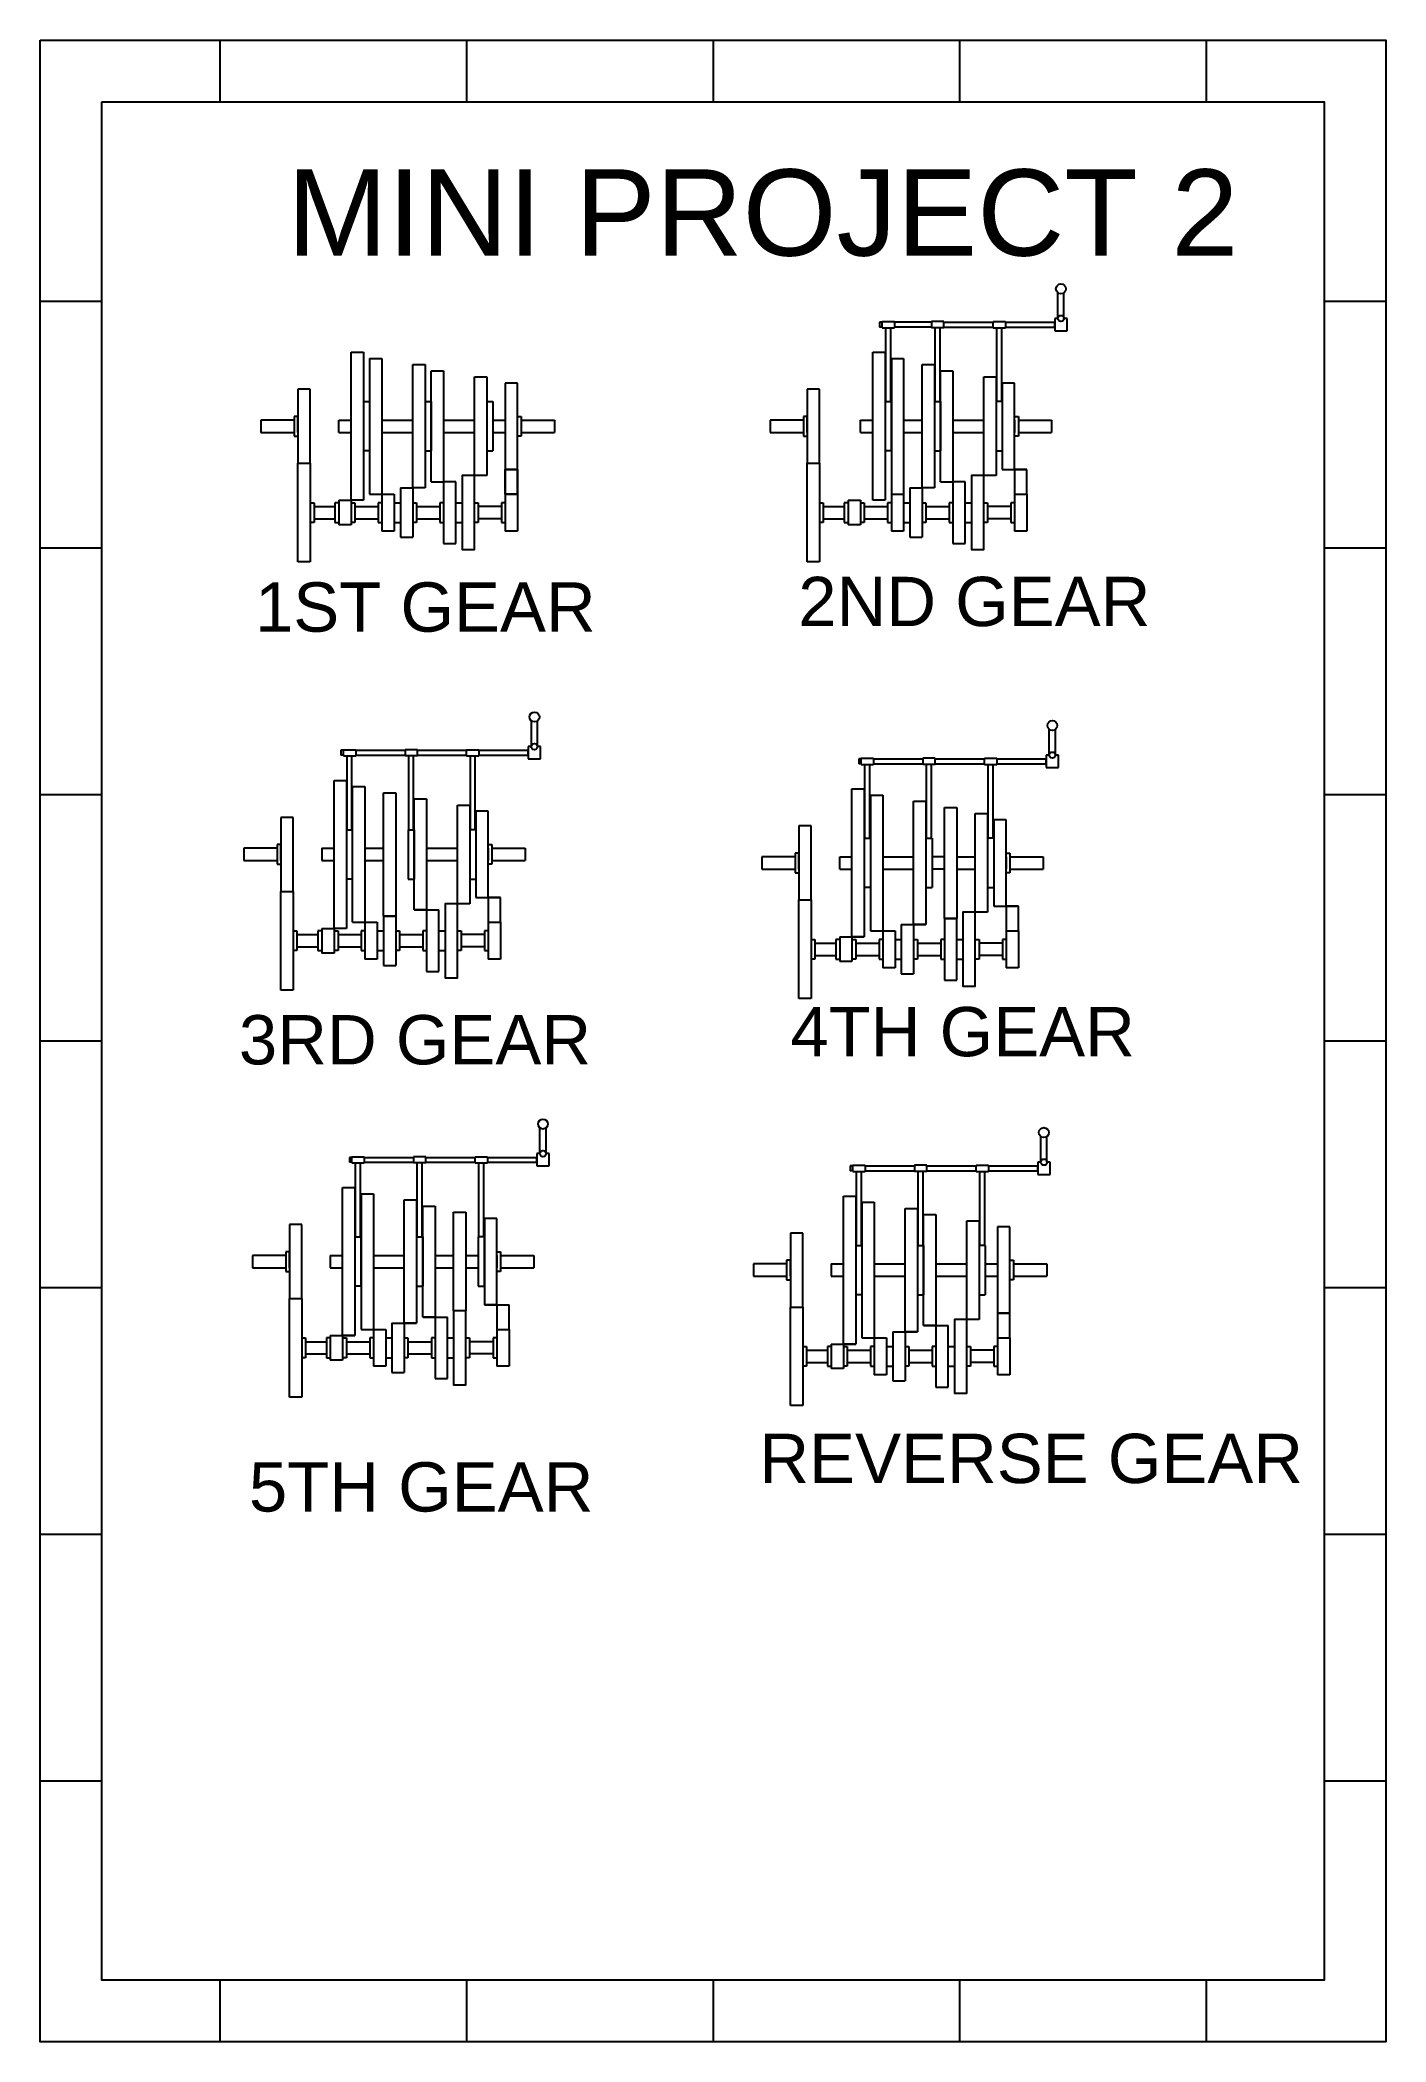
# Model space of a CAD drawing. Header units: millimetres. Extents: x 801 to 1893, y 203 to 1826.
import ezdxf

# ---------------------------------------------------------------- set-up
doc = ezdxf.new("R2010")
doc.units = ezdxf.units.MM
for name, color, linetype in [('2 ND DRIVE SHAFT', 150, 'Continuous'), ('2 SINCRON', 201, 'Continuous'), ('3 DRIVE SHAFT', 180, 'Continuous'), ('3 SECONDRY SHAFT', 40, 'Continuous'), ('3 SINCRON', 231, 'Continuous'), ('4 DRIVE SHAFT', 140, 'Continuous'), ('4 SINCRON', 181, 'Continuous'), ('5 DRIVE SHAFT', 130, 'Continuous'), ('5 SECONDRY SHAFT', 40, 'Continuous'), ('5 SINCRON', 241, 'Continuous'), ('6 DRIVE SHAFT', 120, 'Continuous'), ('6 SECONDRY SHAFT', 40, 'Continuous'), ('6 SINCRON', 202, 'Continuous'), ('CLUTCH', 10, 'Continuous'), ('GEAR BOX', 92, 'Continuous'), ('GEAR FORK', 8, 'Continuous'), ('PRIMARY SHAFT', 92, 'Continuous'), ('RR DRIVE SHAFT', 120, 'Continuous'), ('RR SINCRON', 202, 'Continuous'), ('SECONDRY SHAFT', 40, 'Continuous'), ('TERTIARY SHAFT', 10, 'Continuous')]:
    doc.layers.add(name, color=color, linetype=linetype)
doc.styles.get("Standard").update_dxf_attribs({"font": 'arial.ttf'})

msp = doc.modelspace()

# ---------------------------------------------------------------- texts
at = {"color": 31, "true_color": 0xfecc66}
msp.add_text('MINI PROJECT 2', height=70, dxfattribs=at).set_placement((1001.9, 1651.5))
for s, p in [('1ST GEAR', (975.7, 1346.5)), ('2ND GEAR', (1416.3, 1351)), ('4TH GEAR', (1409.9, 1002.1)), ('3RD GEAR', (962.7, 995.5)), ('REVERSE GEAR', (1384.8, 655.9)), ('5TH GEAR', (970.8, 632.8))]:
    msp.add_text(s, height=40).set_placement(p)

# ---------------------------------------------------------------- linework, layer by layer
for p, q in [((947.2, 1826.4), (947.2, 1776.4)), ((1147.2, 1826.4), (1147.2, 1776.4)), ((1347.2, 1826.4), (1347.2, 1776.4)), ((1547.2, 1826.4), (1547.2, 1776.4)), ((1747.2, 1826.4), (1747.2, 1776.4)), ((801.4, 1614.5), (851.4, 1614.5)), ((1626.8, 1620.6), (1626.8, 1621.5)), ((1631.8, 1620.6), (1631.8, 1621.5)), ((1842.9, 1614.5), (1892.9, 1614.5)), ((1626.8, 1600.6), (1624.3, 1600.6)), ((1634.3, 1600.6), (1631.8, 1600.6)), ((1010.6, 1483.1), (1020.6, 1483.1)), ((1423.6, 1483.1), (1433.6, 1483.1)), ((1591.8, 1478.1), (1601.8, 1478.1)), ((1093.7, 1463.1), (1103.7, 1463.1)), ((1043.7, 1453.1), (1053.7, 1453.1)), ((1491.8, 1458.1), (1501.8, 1458.1)), ((1591.8, 1458.1), (1601.8, 1458.1)), ((801.4, 1414.5), (851.4, 1414.5)), ((1842.9, 1414.5), (1892.9, 1414.5)), ((1199.9, 1273.3), (1199.9, 1274.1)), ((1204.9, 1273.3), (1204.9, 1274.1)), ((1619.9, 1266.4), (1619.9, 1267.3)), ((1624.9, 1266.4), (1624.9, 1267.3)), ((1199.9, 1253.3), (1197.4, 1253.3)), ((1207.4, 1253.3), (1204.9, 1253.3)), ((1619.9, 1246.4), (1617.4, 1246.4)), ((1627.4, 1246.4), (1624.9, 1246.4)), ((801.4, 1214.5), (851.4, 1214.5)), ((1842.9, 1214.5), (1892.9, 1214.5)), ((996.8, 1135.8), (1006.8, 1135.8)), ((1114.9, 1120.8), (1104.9, 1120.8)), ((1164.9, 1130.8), (1174.9, 1130.8)), ((1416.8, 1128.9), (1426.8, 1128.9)), ((1584.9, 1123.9), (1594.9, 1123.9)), ((1054.9, 1110.8), (1064.9, 1110.8)), ((1079.9, 1115.8), (1089.9, 1115.8)), ((1164.9, 1110.8), (1174.9, 1110.8)), ((1509.9, 1108.9), (1519.9, 1108.9)), ((1544.9, 1113.9), (1534.9, 1113.9)), ((1459.9, 1098.9), (1469.9, 1098.9)), ((1474.9, 1103.9), (1484.9, 1103.9)), ((1584.9, 1103.9), (1594.9, 1103.9)), ((801.4, 1014.5), (851.4, 1014.5)), ((1842.9, 1014.5), (1892.9, 1014.5)), ((1206.8, 943.1), (1206.8, 944)), ((1211.8, 943.1), (1211.8, 944)), ((1613, 936.2), (1613, 937.1)), ((1618, 936.2), (1618, 937.1)), ((1206.8, 923.1), (1204.3, 923.1)), ((1214.3, 923.1), (1211.8, 923.1)), ((1613, 916.2), (1610.5, 916.2)), ((1620.5, 916.2), (1618, 916.2)), ((801.4, 814.5), (851.4, 814.5)), ((1842.9, 814.5), (1892.9, 814.5)), ((1003.7, 805.6), (1013.7, 805.6)), ((1161.8, 800.6), (1171.8, 800.6)), ((1409.9, 798.7), (1419.9, 798.7)), ((1061.8, 780.6), (1071.8, 780.6)), ((1096.8, 785.6), (1106.8, 785.6)), ((1121.8, 790.6), (1111.8, 790.6)), ((1171.8, 780.6), (1181.8, 780.6)), ((1528, 783.7), (1518, 783.7)), ((1578, 793.7), (1588, 793.7)), ((1046.8, 775.6), (1056.8, 775.6)), ((1453, 768.7), (1463, 768.7)), ((1468, 773.7), (1478, 773.7)), ((1503, 778.7), (1513, 778.7)), ((1578, 773.7), (1588, 773.7)), ((801.4, 614.5), (851.4, 614.5)), ((1842.9, 614.5), (1892.9, 614.5)), ((801.4, 414.5), (851.4, 414.5)), ((1842.9, 414.5), (1892.9, 414.5)), ((947.2, 252.6), (947.2, 202.6)), ((1147.2, 252.6), (1147.2, 202.6)), ((1347.2, 252.6), (1347.2, 202.6)), ((1547.2, 252.6), (1547.2, 202.6)), ((1747.2, 252.6), (1747.2, 202.6))]:
    msp.add_line(p, q)
for points in [[(801.4, 1826.4), (1892.9, 1826.4), (1892.9, 202.6), (801.4, 202.6)], [(851.4, 1776.4), (1842.9, 1776.4), (1842.9, 252.6), (851.4, 252.6)]]:
    msp.add_lwpolyline(points, close=True)
at = {"layer": '2 ND DRIVE SHAFT'}
for p, q in [((1476.8, 1453.1), (1476.8, 1573.1)), ((1476.8, 1573.1), (1486.8, 1573.1)), ((1486.8, 1573.1), (1486.8, 1453.1)), ((1491.8, 1568.1), (1491.8, 1458.1)), ((1491.8, 1568.1), (1501.8, 1568.1)), ((1501.8, 1568.1), (1501.8, 1458.1)), ((1516.8, 1463.1), (1516.8, 1563.1)), ((1516.8, 1563.1), (1526.8, 1563.1)), ((1526.8, 1563.1), (1526.8, 1463.1)), ((1531.8, 1468.1), (1531.8, 1558.1)), ((1531.8, 1558.1), (1541.8, 1558.1)), ((1541.8, 1558.1), (1541.8, 1468.1)), ((1566.8, 1473.1), (1566.8, 1553.1)), ((1566.8, 1553.1), (1576.8, 1553.1)), ((1576.8, 1553.1), (1576.8, 1473.1)), ((1581.8, 1548.1), (1581.8, 1478.1)), ((1591.8, 1548.1), (1581.8, 1548.1)), ((1591.8, 1478.1), (1591.8, 1548.1)), ((1591.8, 1518.1), (1591.8, 1508.1)), ((1581.8, 1478.1), (1591.8, 1478.1)), ((1601.8, 1478.1), (1591.8, 1478.1)), ((1526.8, 1463.1), (1516.8, 1463.1)), ((1531.8, 1468.1), (1541.8, 1468.1)), ((1576.8, 1473.1), (1566.8, 1473.1)), ((1486.8, 1453.1), (1476.8, 1453.1)), ((1491.8, 1458.1), (1501.8, 1458.1))]:
    msp.add_line(p, q, dxfattribs=at)
at = {"layer": '2 SINCRON'}
for p, q in [((1486.8, 1533.1), (1486.8, 1493.1)), ((1486.8, 1533.1), (1491.8, 1533.1)), ((1491.8, 1533.1), (1491.8, 1493.1)), ((1491.8, 1493.1), (1491.8, 1533.1)), ((1526.8, 1533.1), (1526.8, 1493.1)), ((1526.8, 1533.1), (1531.8, 1533.1)), ((1531.8, 1533.1), (1531.8, 1493.1)), ((1576.8, 1533.1), (1576.8, 1493.1)), ((1581.8, 1533.1), (1576.8, 1533.1)), ((1581.8, 1533.1), (1581.8, 1493.1)), ((1491.8, 1493.1), (1486.8, 1493.1)), ((1526.8, 1493.1), (1531.8, 1493.1)), ((1576.8, 1493.1), (1581.8, 1493.1)), ((1591.8, 1478.1), (1591.8, 1458.1)), ((1591.8, 1478.1), (1601.8, 1478.1)), ((1601.8, 1458.1), (1601.8, 1478.1)), ((1591.8, 1458.1), (1601.8, 1458.1))]:
    msp.add_line(p, q, dxfattribs=at)
at = {"layer": '3 DRIVE SHAFT'}
for p, q in [((1039.9, 1105.8), (1039.9, 1225.8)), ((1039.9, 1225.8), (1049.9, 1225.8)), ((1049.9, 1225.8), (1049.9, 1105.8)), ((1054.9, 1220.8), (1064.9, 1220.8)), ((1054.9, 1110.8), (1054.9, 1220.8)), ((1064.9, 1220.8), (1064.9, 1110.8)), ((1079.9, 1170.8), (1079.9, 1215.8)), ((1079.9, 1215.8), (1089.9, 1215.8)), ((1089.9, 1215.8), (1089.9, 1115.8)), ((1104.9, 1120.8), (1104.9, 1210.8)), ((1104.9, 1210.8), (1114.9, 1210.8)), ((1114.9, 1210.8), (1114.9, 1120.8)), ((1139.9, 1125.8), (1139.9, 1205.8)), ((1139.9, 1205.8), (1149.9, 1205.8)), ((1149.9, 1205.8), (1149.9, 1125.8)), ((1154.9, 1200.8), (1154.9, 1130.8)), ((1164.9, 1200.8), (1154.9, 1200.8)), ((1164.9, 1130.8), (1164.9, 1200.8)), ((1079.9, 1160.8), (1079.9, 1170.8)), ((1164.9, 1170.8), (1164.9, 1160.8)), ((1079.9, 1115.8), (1079.9, 1160.8)), ((1104.9, 1120.8), (1114.9, 1120.8)), ((1149.9, 1125.8), (1139.9, 1125.8)), ((1154.9, 1130.8), (1164.9, 1130.8)), ((1174.9, 1130.8), (1164.9, 1130.8)), ((1049.9, 1105.8), (1039.9, 1105.8)), ((1054.9, 1110.8), (1064.9, 1110.8)), ((1089.9, 1115.8), (1079.9, 1115.8))]:
    msp.add_line(p, q, dxfattribs=at)
at = {"layer": '3 SECONDRY SHAFT'}
for p, q in [((1029.9, 1170.8), (1039.9, 1170.8)), ((1029.9, 1170.8), (1029.9, 1160.8)), ((1064.9, 1170.8), (1079.9, 1170.8)), ((1114.9, 1170.8), (1139.9, 1170.8)), ((1164.9, 1173.8), (1167.9, 1173.8)), ((1167.9, 1173.8), (1167.9, 1157.8)), ((1167.9, 1170.8), (1194.9, 1170.8)), ((1194.9, 1170.8), (1194.9, 1160.8)), ((1029.9, 1160.8), (1039.9, 1160.8)), ((1064.9, 1160.8), (1079.9, 1160.8)), ((1114.9, 1160.8), (1139.9, 1160.8)), ((1167.9, 1157.8), (1164.9, 1157.8)), ((1167.9, 1160.8), (1194.9, 1160.8))]:
    msp.add_line(p, q, dxfattribs=at)
for centre, radius in [((1202.4, 1277.3), 4), ((1202.4, 1253.3), 2.5)]:
    msp.add_circle(centre, radius, dxfattribs=at)
at = {"layer": '3 SINCRON'}
for p, q in [((1049.9, 1185.8), (1049.9, 1145.8)), ((1049.9, 1185.8), (1054.9, 1185.8)), ((1054.9, 1145.8), (1054.9, 1185.8)), ((1099.9, 1185.8), (1099.9, 1145.8)), ((1099.9, 1185.8), (1104.9, 1185.8)), ((1104.9, 1185.8), (1104.9, 1145.8)), ((1104.9, 1185.8), (1104.9, 1145.8)), ((1149.9, 1185.8), (1149.9, 1145.8)), ((1154.9, 1185.8), (1149.9, 1185.8)), ((1154.9, 1185.8), (1154.9, 1145.8)), ((1154.9, 1185.8), (1154.9, 1145.8)), ((1054.9, 1145.8), (1049.9, 1145.8)), ((1099.9, 1145.8), (1104.9, 1145.8)), ((1149.9, 1145.8), (1154.9, 1145.8)), ((1164.9, 1130.8), (1164.9, 1110.8)), ((1164.9, 1130.8), (1174.9, 1130.8)), ((1174.9, 1110.8), (1174.9, 1130.8)), ((1164.9, 1110.8), (1174.9, 1110.8))]:
    msp.add_line(p, q, dxfattribs=at)
at = {"layer": '4 DRIVE SHAFT'}
for p, q in [((1459.9, 1098.9), (1459.9, 1218.9)), ((1459.9, 1218.9), (1469.9, 1218.9)), ((1469.9, 1218.9), (1469.9, 1098.9)), ((1474.9, 1213.9), (1474.9, 1103.9)), ((1474.9, 1213.9), (1484.9, 1213.9)), ((1484.9, 1213.9), (1484.9, 1103.9)), ((1509.9, 1163.9), (1509.9, 1208.9)), ((1509.9, 1208.9), (1519.9, 1208.9)), ((1519.9, 1208.9), (1519.9, 1108.9)), ((1534.9, 1113.9), (1534.9, 1203.9)), ((1534.9, 1203.9), (1544.9, 1203.9)), ((1544.9, 1203.9), (1544.9, 1113.9)), ((1559.9, 1118.9), (1559.9, 1198.9)), ((1559.9, 1198.9), (1569.9, 1198.9)), ((1569.9, 1198.9), (1569.9, 1118.9)), ((1574.9, 1193.9), (1574.9, 1123.9)), ((1584.9, 1193.9), (1574.9, 1193.9)), ((1584.9, 1123.9), (1584.9, 1193.9)), ((1509.9, 1153.9), (1509.9, 1163.9)), ((1509.9, 1108.9), (1509.9, 1153.9)), ((1584.9, 1163.9), (1584.9, 1153.9)), ((1574.9, 1123.9), (1584.9, 1123.9)), ((1594.9, 1123.9), (1584.9, 1123.9)), ((1519.9, 1108.9), (1509.9, 1108.9)), ((1534.9, 1113.9), (1544.9, 1113.9)), ((1569.9, 1118.9), (1559.9, 1118.9)), ((1469.9, 1098.9), (1459.9, 1098.9)), ((1474.9, 1103.9), (1484.9, 1103.9))]:
    msp.add_line(p, q, dxfattribs=at)
at = {"layer": '4 SINCRON'}
for p, q in [((1063.7, 1533.1), (1063.7, 1493.1)), ((1063.7, 1533.1), (1068.7, 1533.1)), ((1068.7, 1533.1), (1068.7, 1493.1)), ((1068.7, 1533.1), (1068.7, 1493.1)), ((1113.7, 1533.1), (1113.7, 1493.1)), ((1113.7, 1533.1), (1118.7, 1533.1)), ((1118.7, 1533.1), (1118.7, 1493.1)), ((1163.7, 1533.1), (1163.7, 1493.1)), ((1163.7, 1533.1), (1168.7, 1533.1)), ((1168.7, 1533.1), (1168.7, 1493.1)), ((1168.7, 1533.1), (1168.7, 1493.1)), ((1068.7, 1493.1), (1063.7, 1493.1)), ((1113.7, 1493.1), (1118.7, 1493.1)), ((1163.7, 1493.1), (1168.7, 1493.1)), ((1178.7, 1458.1), (1178.7, 1478.1)), ((1178.7, 1478.1), (1188.7, 1478.1)), ((1188.7, 1478.1), (1188.7, 1458.1)), ((1188.7, 1458.1), (1178.7, 1458.1)), ((1469.9, 1178.9), (1469.9, 1138.9)), ((1469.9, 1178.9), (1474.9, 1178.9)), ((1474.9, 1178.9), (1474.9, 1138.9)), ((1474.9, 1178.9), (1474.9, 1138.9)), ((1519.9, 1178.9), (1519.9, 1138.9)), ((1519.9, 1178.9), (1524.9, 1178.9)), ((1524.9, 1178.9), (1524.9, 1138.9)), ((1569.9, 1178.9), (1569.9, 1138.9)), ((1574.9, 1178.9), (1569.9, 1178.9)), ((1574.9, 1178.9), (1574.9, 1138.9)), ((1574.9, 1178.9), (1574.9, 1138.9)), ((1474.9, 1138.9), (1469.9, 1138.9)), ((1519.9, 1138.9), (1524.9, 1138.9)), ((1569.9, 1138.9), (1574.9, 1138.9)), ((1584.9, 1123.9), (1584.9, 1103.9)), ((1584.9, 1123.9), (1594.9, 1123.9)), ((1594.9, 1103.9), (1594.9, 1123.9)), ((1584.9, 1103.9), (1594.9, 1103.9))]:
    msp.add_line(p, q, dxfattribs=at)
at = {"layer": '5 DRIVE SHAFT'}
for p, q in [((1046.8, 775.6), (1046.8, 895.6)), ((1046.8, 895.6), (1056.8, 895.6)), ((1056.8, 895.6), (1056.8, 775.6)), ((1061.8, 890.6), (1061.8, 780.6)), ((1061.8, 890.6), (1071.8, 890.6)), ((1071.8, 890.6), (1071.8, 780.6)), ((1096.8, 840.6), (1096.8, 885.6)), ((1096.8, 885.6), (1106.8, 885.6)), ((1106.8, 885.6), (1106.8, 785.6)), ((1111.8, 790.6), (1111.8, 880.6)), ((1111.8, 880.6), (1121.8, 880.6)), ((1121.8, 880.6), (1121.8, 790.6)), ((1136.8, 795.6), (1136.8, 875.6)), ((1136.8, 875.6), (1146.8, 875.6)), ((1146.8, 875.6), (1146.8, 795.6)), ((1161.8, 870.6), (1161.8, 800.6)), ((1171.8, 870.6), (1161.8, 870.6)), ((1171.8, 800.6), (1171.8, 870.6)), ((1096.8, 830.6), (1096.8, 840.6)), ((1096.8, 785.6), (1096.8, 830.6)), ((1171.8, 840.6), (1171.8, 830.6)), ((1171.8, 800.6), (1161.8, 800.6)), ((1061.8, 780.6), (1071.8, 780.6)), ((1106.8, 785.6), (1096.8, 785.6)), ((1111.8, 790.6), (1121.8, 790.6)), ((1146.8, 795.6), (1136.8, 795.6)), ((1056.8, 775.6), (1046.8, 775.6))]:
    msp.add_line(p, q, dxfattribs=at)
at = {"layer": '5 SECONDRY SHAFT'}
for p, q in [((1036.8, 840.6), (1046.8, 840.6)), ((1036.8, 840.6), (1036.8, 830.6)), ((1036.8, 830.6), (1046.8, 830.6)), ((1071.8, 840.6), (1096.8, 840.6)), ((1071.8, 830.6), (1096.8, 830.6)), ((1121.8, 840.6), (1136.8, 840.6)), ((1121.8, 830.6), (1136.8, 830.6)), ((1146.8, 840.6), (1156.8, 840.6)), ((1146.8, 830.6), (1156.8, 830.6)), ((1171.8, 843.6), (1174.8, 843.6)), ((1174.8, 843.6), (1174.8, 827.6)), ((1174.8, 840.6), (1201.8, 840.6)), ((1174.8, 830.6), (1201.8, 830.6)), ((1201.8, 840.6), (1201.8, 830.6)), ((1174.8, 827.6), (1171.8, 827.6))]:
    msp.add_line(p, q, dxfattribs=at)
for centre, radius in [((1209.3, 947.1), 4), ((1209.3, 923.1), 2.5)]:
    msp.add_circle(centre, radius, dxfattribs=at)
at = {"layer": '5 SINCRON'}
for p, q in [((1056.8, 855.6), (1056.8, 815.6)), ((1056.8, 855.6), (1061.8, 855.6)), ((1061.8, 855.6), (1061.8, 815.6)), ((1061.8, 815.6), (1061.8, 855.6)), ((1106.8, 855.6), (1106.8, 815.6)), ((1106.8, 855.6), (1111.8, 855.6)), ((1111.8, 855.6), (1111.8, 815.6)), ((1111.8, 815.6), (1111.8, 855.6)), ((1156.8, 855.6), (1156.8, 815.6)), ((1161.8, 855.6), (1156.8, 855.6)), ((1161.8, 855.6), (1161.8, 815.6)), ((1161.8, 815.6), (1161.8, 855.6)), ((1061.8, 815.6), (1056.8, 815.6)), ((1106.8, 815.6), (1111.8, 815.6)), ((1156.8, 815.6), (1161.8, 815.6)), ((1171.8, 800.6), (1171.8, 780.6)), ((1171.8, 800.6), (1181.8, 800.6)), ((1181.8, 780.6), (1181.8, 800.6)), ((1171.8, 780.6), (1181.8, 780.6))]:
    msp.add_line(p, q, dxfattribs=at)
at = {"layer": '6 DRIVE SHAFT'}
for p, q in [((1053.7, 1453.1), (1053.7, 1573.1)), ((1053.7, 1573.1), (1063.7, 1573.1)), ((1063.7, 1573.1), (1063.7, 1453.1)), ((1068.7, 1568.1), (1068.7, 1458.1)), ((1068.7, 1568.1), (1078.7, 1568.1)), ((1078.7, 1568.1), (1078.7, 1458.1)), ((1103.7, 1518.1), (1103.7, 1563.1)), ((1103.7, 1563.1), (1113.7, 1563.1)), ((1113.7, 1563.1), (1113.7, 1463.1)), ((1118.7, 1468.1), (1118.7, 1558.1)), ((1118.7, 1558.1), (1128.7, 1558.1)), ((1128.7, 1558.1), (1128.7, 1468.1)), ((1153.7, 1473.1), (1153.7, 1553.1)), ((1153.7, 1553.1), (1163.7, 1553.1)), ((1163.7, 1553.1), (1163.7, 1473.1)), ((1178.7, 1548.1), (1178.7, 1478.1)), ((1188.7, 1548.1), (1178.7, 1548.1)), ((1188.7, 1478.1), (1188.7, 1548.1)), ((1103.7, 1508.1), (1103.7, 1518.1)), ((1178.7, 1518.1), (1178.7, 1508.1)), ((1103.7, 1463.1), (1103.7, 1508.1)), ((1178.7, 1478.1), (1188.7, 1478.1)), ((1113.7, 1463.1), (1103.7, 1463.1)), ((1118.7, 1468.1), (1128.7, 1468.1)), ((1163.7, 1473.1), (1153.7, 1473.1)), ((1063.7, 1453.1), (1053.7, 1453.1)), ((1068.7, 1458.1), (1078.7, 1458.1))]:
    msp.add_line(p, q, dxfattribs=at)
at = {"layer": '6 SECONDRY SHAFT'}
for p, q in [((1043.7, 1518.1), (1053.7, 1518.1)), ((1043.7, 1508.1), (1043.7, 1518.1)), ((1078.7, 1518.1), (1103.7, 1518.1)), ((1128.7, 1518.1), (1153.7, 1518.1)), ((1168.7, 1518.1), (1178.7, 1518.1)), ((1188.7, 1521.1), (1191.7, 1521.1)), ((1191.7, 1521.1), (1191.7, 1505.1)), ((1191.7, 1518.1), (1218.7, 1518.1)), ((1218.7, 1518.1), (1218.7, 1508.1)), ((1043.7, 1508.1), (1053.7, 1508.1)), ((1078.7, 1508.1), (1103.7, 1508.1)), ((1128.7, 1508.1), (1153.7, 1508.1)), ((1168.7, 1508.1), (1178.7, 1508.1)), ((1191.7, 1505.1), (1188.7, 1505.1)), ((1191.7, 1508.1), (1218.7, 1508.1)), ((1443, 833.7), (1453, 833.7)), ((1443, 833.7), (1443, 823.7)), ((1478, 833.7), (1503, 833.7)), ((1528, 833.7), (1553, 833.7)), ((1568, 833.7), (1578, 833.7)), ((1588, 836.7), (1591, 836.7)), ((1591, 836.7), (1591, 820.7)), ((1591, 833.7), (1618, 833.7)), ((1618, 833.7), (1618, 823.7)), ((1443, 823.7), (1453, 823.7)), ((1478, 823.7), (1503, 823.7)), ((1528, 823.7), (1553, 823.7)), ((1568, 823.7), (1578, 823.7)), ((1591, 820.7), (1588, 820.7)), ((1591, 823.7), (1618, 823.7))]:
    msp.add_line(p, q, dxfattribs=at)
for centre, radius in [((1615.5, 940.2), 4), ((1615.5, 916.2), 2.5)]:
    msp.add_circle(centre, radius, dxfattribs=at)
at = {"layer": '6 SINCRON'}
for p, q in [((1063.7, 1533.1), (1063.7, 1493.1)), ((1063.7, 1533.1), (1068.7, 1533.1)), ((1068.7, 1533.1), (1068.7, 1493.1)), ((1113.7, 1533.1), (1113.7, 1493.1)), ((1113.7, 1533.1), (1118.7, 1533.1)), ((1118.7, 1533.1), (1118.7, 1493.1)), ((1118.7, 1533.1), (1118.7, 1493.1)), ((1163.7, 1533.1), (1163.7, 1493.1)), ((1163.7, 1533.1), (1168.7, 1533.1)), ((1168.7, 1533.1), (1168.7, 1493.1)), ((1068.7, 1493.1), (1063.7, 1493.1)), ((1113.7, 1493.1), (1118.7, 1493.1)), ((1163.7, 1493.1), (1168.7, 1493.1)), ((1188.7, 1478.1), (1178.7, 1478.1)), ((1178.7, 1478.1), (1178.7, 1458.1)), ((1188.7, 1478.1), (1178.7, 1478.1)), ((1188.7, 1458.1), (1188.7, 1478.1)), ((1188.7, 1458.1), (1188.7, 1478.1)), ((1178.7, 1458.1), (1188.7, 1458.1)), ((1178.7, 1458.1), (1188.7, 1458.1))]:
    msp.add_line(p, q, dxfattribs=at)
at = {"layer": 'CLUTCH'}
for p, q in [((1010.6, 1483.1), (1020.6, 1483.1)), ((1010.6, 1403.1), (1010.6, 1483.1)), ((1020.6, 1483.1), (1020.6, 1403.1)), ((1093.7, 1463.1), (1093.7, 1423.1)), ((1093.7, 1463.1), (1103.7, 1463.1)), ((1103.7, 1463.1), (1103.7, 1423.1)), ((1128.7, 1468.1), (1128.7, 1418.1)), ((1138.7, 1468.1), (1128.7, 1468.1)), ((1138.7, 1418.1), (1138.7, 1468.1)), ((1020.6, 1451.1), (1023.6, 1451.1)), ((1023.6, 1451.1), (1023.6, 1435.1)), ((1023.6, 1448.1), (1040.6, 1448.1)), ((1043.6, 1451.1), (1040.6, 1451.1)), ((1040.6, 1451.1), (1040.6, 1435.1)), ((1043.7, 1453.1), (1043.7, 1433.1)), ((1043.7, 1453.1), (1053.7, 1453.1)), ((1053.7, 1453.1), (1053.7, 1433.1)), ((1053.8, 1451.1), (1056.8, 1451.1)), ((1056.8, 1451.1), (1056.8, 1435.1)), ((1056.8, 1448.1), (1075.7, 1448.1)), ((1078.7, 1451.1), (1075.7, 1451.1)), ((1075.7, 1451.1), (1075.7, 1435.1)), ((1078.7, 1458.1), (1078.7, 1428.1)), ((1078.7, 1458.1), (1088.7, 1458.1)), ((1088.7, 1458.1), (1088.7, 1428.1)), ((1088.7, 1451.1), (1093.7, 1451.1)), ((1103.7, 1451.1), (1106.7, 1451.1)), ((1106.7, 1451.1), (1106.7, 1435.1)), ((1106.7, 1448.1), (1125.7, 1448.1)), ((1128.7, 1451.1), (1125.7, 1451.1)), ((1125.7, 1451.1), (1125.7, 1435.1)), ((1138.7, 1451.1), (1143.7, 1451.1)), ((1153.7, 1451.1), (1156.7, 1451.1)), ((1153.7, 1451.1), (1156.7, 1451.1)), ((1156.7, 1451.1), (1156.7, 1435.1)), ((1156.7, 1451.1), (1156.7, 1435.1)), ((1175.7, 1448.1), (1156.7, 1448.1)), ((1178.7, 1451.1), (1175.7, 1451.1)), ((1175.7, 1451.1), (1175.7, 1435.1)), ((1178.7, 1458.1), (1178.7, 1428.1)), ((1178.7, 1458.1), (1188.7, 1458.1)), ((1178.7, 1451.1), (1178.7, 1435.1)), ((1188.7, 1458.1), (1188.7, 1428.1)), ((1023.6, 1435.1), (1020.6, 1435.1)), ((1023.6, 1438.1), (1040.6, 1438.1)), ((1040.6, 1435.1), (1043.6, 1435.1)), ((1053.7, 1433.1), (1043.7, 1433.1)), ((1056.8, 1435.1), (1053.8, 1435.1)), ((1056.8, 1438.1), (1075.7, 1438.1)), ((1075.7, 1435.1), (1078.7, 1435.1)), ((1088.7, 1435.1), (1093.7, 1435.1)), ((1106.7, 1435.1), (1103.7, 1435.1)), ((1106.7, 1438.1), (1125.7, 1438.1)), ((1125.7, 1435.1), (1128.7, 1435.1)), ((1138.7, 1435.1), (1143.7, 1435.1)), ((1156.7, 1435.1), (1153.7, 1435.1)), ((1156.7, 1435.1), (1153.7, 1435.1)), ((1175.7, 1438.1), (1156.7, 1438.1)), ((1175.7, 1435.1), (1178.7, 1435.1)), ((1088.7, 1428.1), (1078.7, 1428.1)), ((1093.7, 1423.1), (1103.7, 1423.1)), ((1128.7, 1418.1), (1138.7, 1418.1)), ((1188.7, 1428.1), (1178.7, 1428.1)), ((1020.6, 1403.1), (1010.6, 1403.1))]:
    msp.add_line(p, q, dxfattribs=at)
msp.add_lwpolyline([(1153.7, 1473.1), (1143.7, 1473.1), (1143.7, 1468.1), (1143.7, 1418.1), (1143.7, 1413.1), (1153.7, 1413.1), (1153.7, 1418.1), (1153.7, 1468.1)], close=True, dxfattribs=at)
at = {"layer": 'GEAR BOX'}
for p, q in [((1010.6, 1543.1), (1010.6, 1483.1)), ((1020.6, 1543.1), (1010.6, 1543.1)), ((1020.6, 1483.1), (1020.6, 1543.1)), ((1007.6, 1518.1), (980.6, 1518.1)), ((980.6, 1518.1), (980.6, 1508.1)), ((1010.6, 1521.1), (1007.6, 1521.1)), ((1007.6, 1521.1), (1007.6, 1505.1)), ((1010.6, 1518.1), (1010.6, 1521.1)), ((1010.6, 1508.1), (1010.6, 1518.1)), ((980.6, 1508.1), (1007.6, 1508.1)), ((1007.6, 1505.1), (1010.6, 1505.1))]:
    msp.add_line(p, q, dxfattribs=at)
at = {"layer": 'GEAR FORK'}
for p, q in [((1626.8, 1600.6), (1626.8, 1620.6)), ((1631.8, 1600.6), (1631.8, 1620.6)), ((1484.3, 1597.6), (1482.3, 1597.6)), ((1482.3, 1597.6), (1482.3, 1593.6)), ((1484.3, 1593.6), (1482.3, 1593.6)), ((1484.3, 1593.1), (1484.3, 1598.1)), ((1484.3, 1598.1), (1494.3, 1598.1)), ((1484.3, 1593.1), (1494.3, 1593.1)), ((1487.3, 1533.1), (1487.3, 1593.1)), ((1487.3, 1593.1), (1491.3, 1593.1)), ((1491.3, 1533.1), (1491.3, 1593.1)), ((1494.3, 1598.1), (1494.3, 1593.1)), ((1524.3, 1597.6), (1494.3, 1597.6)), ((1524.3, 1593.6), (1494.3, 1593.6)), ((1534.3, 1598.1), (1524.3, 1598.1)), ((1524.3, 1598.1), (1524.3, 1593.1)), ((1534.3, 1593.1), (1524.3, 1593.1)), ((1527.3, 1533.1), (1527.3, 1593.1)), ((1531.3, 1593.1), (1527.3, 1593.1)), ((1531.3, 1533.1), (1531.3, 1593.1)), ((1534.3, 1593.1), (1534.3, 1598.1)), ((1534.3, 1597.6), (1574.3, 1597.6)), ((1534.3, 1593.6), (1574.3, 1593.6)), ((1574.3, 1593.1), (1574.3, 1598.1)), ((1574.3, 1598.1), (1584.3, 1598.1)), ((1574.3, 1593.1), (1584.3, 1593.1)), ((1577.3, 1533.1), (1577.3, 1593.1)), ((1577.3, 1593.1), (1581.3, 1593.1)), ((1581.3, 1533.1), (1581.3, 1593.1)), ((1584.3, 1598.1), (1584.3, 1593.1)), ((1584.3, 1597.6), (1624.3, 1597.6)), ((1584.3, 1593.6), (1624.3, 1593.6)), ((1624.3, 1600.6), (1624.3, 1590.6)), ((1624.3, 1593.6), (1624.3, 1597.6)), ((1634.3, 1590.6), (1634.3, 1600.6)), ((1624.3, 1590.6), (1634.3, 1590.6)), ((1199.9, 1253.3), (1199.9, 1273.3)), ((1204.9, 1253.3), (1204.9, 1273.3)), ((1047.4, 1245.8), (1047.4, 1250.8)), ((1047.4, 1250.8), (1057.4, 1250.8)), ((1057.4, 1250.8), (1057.4, 1245.8)), ((1107.4, 1250.8), (1097.4, 1250.8)), ((1097.4, 1250.8), (1097.4, 1245.8)), ((1107.4, 1245.8), (1107.4, 1250.8)), ((1147.4, 1245.8), (1147.4, 1250.8)), ((1147.4, 1250.8), (1157.4, 1250.8)), ((1157.4, 1250.8), (1157.4, 1245.8)), ((1197.4, 1253.3), (1197.4, 1243.3)), ((1207.4, 1243.3), (1207.4, 1253.3)), ((1619.9, 1246.4), (1619.9, 1266.4)), ((1624.9, 1246.4), (1624.9, 1266.4)), ((1047.4, 1250.3), (1045.4, 1250.3)), ((1045.4, 1250.3), (1045.4, 1246.3)), ((1047.4, 1246.3), (1045.4, 1246.3)), ((1047.4, 1245.8), (1057.4, 1245.8)), ((1050.4, 1185.8), (1050.4, 1245.8)), ((1050.4, 1245.8), (1054.4, 1245.8)), ((1054.4, 1185.8), (1054.4, 1245.8)), ((1057.4, 1250.3), (1097.4, 1250.3)), ((1057.4, 1246.3), (1097.4, 1246.3)), ((1107.4, 1245.8), (1097.4, 1245.8)), ((1100.4, 1185.8), (1100.4, 1245.8)), ((1104.4, 1245.8), (1100.4, 1245.8)), ((1104.4, 1185.8), (1104.4, 1245.8)), ((1107.4, 1250.3), (1147.4, 1250.3)), ((1107.4, 1246.3), (1147.4, 1246.3)), ((1147.4, 1245.8), (1157.4, 1245.8)), ((1150.4, 1185.8), (1150.4, 1245.8)), ((1150.4, 1245.8), (1154.4, 1245.8)), ((1154.4, 1185.8), (1154.4, 1245.8)), ((1157.4, 1250.3), (1197.4, 1250.3)), ((1157.4, 1246.3), (1197.4, 1246.3)), ((1197.4, 1246.3), (1197.4, 1250.3)), ((1197.4, 1243.3), (1207.4, 1243.3)), ((1467.4, 1243.4), (1465.4, 1243.4)), ((1465.4, 1243.4), (1465.4, 1239.4)), ((1467.4, 1239.4), (1465.4, 1239.4)), ((1467.4, 1238.9), (1467.4, 1243.9)), ((1467.4, 1243.9), (1477.4, 1243.9)), ((1467.4, 1238.9), (1477.4, 1238.9)), ((1470.4, 1178.9), (1470.4, 1238.9)), ((1470.4, 1238.9), (1474.4, 1238.9)), ((1474.4, 1178.9), (1474.4, 1238.9)), ((1477.4, 1243.9), (1477.4, 1238.9)), ((1477.4, 1243.4), (1517.4, 1243.4)), ((1477.4, 1239.4), (1517.4, 1239.4)), ((1527.4, 1243.9), (1517.4, 1243.9)), ((1517.4, 1243.9), (1517.4, 1238.9)), ((1527.4, 1238.9), (1517.4, 1238.9)), ((1520.4, 1178.9), (1520.4, 1238.9)), ((1524.4, 1238.9), (1520.4, 1238.9)), ((1524.4, 1178.9), (1524.4, 1238.9)), ((1527.4, 1238.9), (1527.4, 1243.9)), ((1527.4, 1243.4), (1567.4, 1243.4)), ((1527.4, 1239.4), (1567.4, 1239.4)), ((1567.4, 1238.9), (1567.4, 1243.9)), ((1567.4, 1243.9), (1577.4, 1243.9)), ((1567.4, 1238.9), (1577.4, 1238.9)), ((1570.4, 1178.9), (1570.4, 1238.9)), ((1570.4, 1238.9), (1574.4, 1238.9)), ((1574.4, 1178.9), (1574.4, 1238.9)), ((1577.4, 1243.9), (1577.4, 1238.9)), ((1577.4, 1243.4), (1617.4, 1243.4)), ((1577.4, 1239.4), (1617.4, 1239.4)), ((1617.4, 1246.4), (1617.4, 1236.4)), ((1617.4, 1239.4), (1617.4, 1243.4)), ((1617.4, 1236.4), (1627.4, 1236.4)), ((1627.4, 1236.4), (1627.4, 1246.4)), ((1206.8, 923.1), (1206.8, 943.1)), ((1211.8, 923.1), (1211.8, 943.1)), ((1613, 916.2), (1613, 936.2)), ((1618, 916.2), (1618, 936.2)), ((1054.3, 920.1), (1052.3, 920.1)), ((1052.3, 920.1), (1052.3, 916.1)), ((1054.3, 916.1), (1052.3, 916.1)), ((1054.3, 915.6), (1054.3, 920.6)), ((1054.3, 920.6), (1064.3, 920.6)), ((1054.3, 915.6), (1064.3, 915.6)), ((1057.3, 855.6), (1057.3, 915.6)), ((1057.3, 915.6), (1061.3, 915.6)), ((1061.3, 855.6), (1061.3, 915.6)), ((1064.3, 920.6), (1064.3, 915.6)), ((1064.3, 920.1), (1104.3, 920.1)), ((1064.3, 916.1), (1104.3, 916.1)), ((1114.3, 920.6), (1104.3, 920.6)), ((1104.3, 920.6), (1104.3, 915.6)), ((1114.3, 915.6), (1104.3, 915.6)), ((1107.3, 855.6), (1107.3, 915.6)), ((1111.3, 915.6), (1107.3, 915.6)), ((1111.3, 855.6), (1111.3, 915.6)), ((1114.3, 915.6), (1114.3, 920.6)), ((1114.3, 920.1), (1154.3, 920.1)), ((1114.3, 916.1), (1154.3, 916.1)), ((1154.3, 915.6), (1154.3, 920.6)), ((1154.3, 920.6), (1164.3, 920.6)), ((1154.3, 915.6), (1164.3, 915.6)), ((1157.3, 855.6), (1157.3, 915.6)), ((1157.3, 915.6), (1161.3, 915.6)), ((1161.3, 855.6), (1161.3, 915.6)), ((1164.3, 920.6), (1164.3, 915.6)), ((1164.3, 920.1), (1204.3, 920.1)), ((1164.3, 916.1), (1204.3, 916.1)), ((1204.3, 923.1), (1204.3, 913.1)), ((1204.3, 916.1), (1204.3, 920.1)), ((1204.3, 913.1), (1214.3, 913.1)), ((1214.3, 913.1), (1214.3, 923.1)), ((1460.5, 913.2), (1458.5, 913.2)), ((1458.5, 913.2), (1458.5, 909.2)), ((1460.5, 908.7), (1460.5, 913.7)), ((1460.5, 913.7), (1470.5, 913.7)), ((1470.5, 913.7), (1470.5, 908.7)), ((1470.5, 913.2), (1510.5, 913.2)), ((1520.5, 913.7), (1510.5, 913.7)), ((1510.5, 913.7), (1510.5, 908.7)), ((1520.5, 908.7), (1520.5, 913.7)), ((1520.5, 913.2), (1560.5, 913.2)), ((1560.5, 908.7), (1560.5, 913.7)), ((1560.5, 913.7), (1570.5, 913.7)), ((1570.5, 913.7), (1570.5, 908.7)), ((1570.5, 913.2), (1610.5, 913.2)), ((1610.5, 916.2), (1610.5, 906.2)), ((1610.5, 909.2), (1610.5, 913.2)), ((1620.5, 906.2), (1620.5, 916.2)), ((1460.5, 909.2), (1458.5, 909.2)), ((1460.5, 908.7), (1470.5, 908.7)), ((1463.5, 848.7), (1463.5, 908.7)), ((1463.5, 908.7), (1467.5, 908.7)), ((1467.5, 848.7), (1467.5, 908.7)), ((1470.5, 909.2), (1510.5, 909.2)), ((1520.5, 908.7), (1510.5, 908.7)), ((1513.5, 848.7), (1513.5, 908.7)), ((1517.5, 908.7), (1513.5, 908.7)), ((1517.5, 848.7), (1517.5, 908.7)), ((1520.5, 909.2), (1560.5, 909.2)), ((1560.5, 908.7), (1570.5, 908.7)), ((1563.5, 848.7), (1563.5, 908.7)), ((1563.5, 908.7), (1567.5, 908.7)), ((1567.5, 848.7), (1567.5, 908.7)), ((1570.5, 909.2), (1610.5, 909.2)), ((1610.5, 906.2), (1620.5, 906.2))]:
    msp.add_line(p, q, dxfattribs=at)
at = {"layer": 'PRIMARY SHAFT'}
for p, q in [((1423.6, 1543.1), (1423.6, 1483.1)), ((1433.6, 1543.1), (1423.6, 1543.1)), ((1433.6, 1483.1), (1433.6, 1543.1)), ((1420.6, 1518.1), (1393.6, 1518.1)), ((1393.6, 1518.1), (1393.6, 1508.1)), ((1423.6, 1521.1), (1420.6, 1521.1)), ((1420.6, 1521.1), (1420.6, 1505.1)), ((1423.6, 1518.1), (1423.6, 1521.1)), ((1423.6, 1508.1), (1423.6, 1518.1)), ((1393.6, 1508.1), (1420.6, 1508.1)), ((1420.6, 1505.1), (1423.6, 1505.1)), ((996.8, 1195.8), (996.8, 1135.8)), ((1006.8, 1195.8), (996.8, 1195.8)), ((1006.8, 1135.8), (1006.8, 1195.8)), ((1416.8, 1188.9), (1416.8, 1128.9)), ((1426.8, 1188.9), (1416.8, 1188.9)), ((1426.8, 1128.9), (1426.8, 1188.9)), ((993.8, 1170.8), (966.8, 1170.8)), ((966.8, 1170.8), (966.8, 1160.8)), ((996.8, 1173.8), (993.8, 1173.8)), ((993.8, 1173.8), (993.8, 1157.8)), ((996.8, 1170.8), (996.8, 1173.8)), ((996.8, 1160.8), (996.8, 1170.8)), ((966.8, 1160.8), (993.8, 1160.8)), ((993.8, 1157.8), (996.8, 1157.8)), ((1413.8, 1163.9), (1386.8, 1163.9)), ((1386.8, 1163.9), (1386.8, 1153.9)), ((1386.8, 1153.9), (1413.8, 1153.9)), ((1416.8, 1166.9), (1413.8, 1166.9)), ((1413.8, 1166.9), (1413.8, 1150.9)), ((1416.8, 1163.9), (1416.8, 1166.9)), ((1416.8, 1153.9), (1416.8, 1163.9)), ((1413.8, 1150.9), (1416.8, 1150.9)), ((1003.7, 865.6), (1003.7, 805.6)), ((1013.7, 865.6), (1003.7, 865.6)), ((1013.7, 805.6), (1013.7, 865.6)), ((1409.9, 858.7), (1409.9, 798.7)), ((1419.9, 858.7), (1409.9, 858.7)), ((1419.9, 798.7), (1419.9, 858.7)), ((1000.7, 840.6), (973.7, 840.6)), ((973.7, 840.6), (973.7, 830.6)), ((973.7, 830.6), (1000.7, 830.6)), ((1003.7, 843.6), (1000.7, 843.6)), ((1000.7, 843.6), (1000.7, 827.6)), ((1003.7, 840.6), (1003.7, 843.6)), ((1003.7, 830.6), (1003.7, 840.6)), ((1406.9, 833.7), (1379.9, 833.7)), ((1379.9, 833.7), (1379.9, 823.7)), ((1409.9, 836.7), (1406.9, 836.7)), ((1406.9, 836.7), (1406.9, 820.7)), ((1409.9, 833.7), (1409.9, 836.7)), ((1409.9, 823.7), (1409.9, 833.7)), ((1000.7, 827.6), (1003.7, 827.6)), ((1379.9, 823.7), (1406.9, 823.7)), ((1406.9, 820.7), (1409.9, 820.7))]:
    msp.add_line(p, q, dxfattribs=at)
at = {"layer": 'RR DRIVE SHAFT'}
for p, q in [((1453, 768.7), (1453, 888.7)), ((1453, 888.7), (1463, 888.7)), ((1463, 888.7), (1463, 768.7)), ((1468, 883.7), (1468, 773.7)), ((1468, 883.7), (1478, 883.7)), ((1478, 883.7), (1478, 773.7)), ((1503, 833.7), (1503, 878.7)), ((1503, 878.7), (1513, 878.7)), ((1513, 878.7), (1513, 778.7)), ((1518, 783.7), (1518, 873.7)), ((1518, 873.7), (1528, 873.7)), ((1528, 873.7), (1528, 783.7)), ((1553, 788.7), (1553, 868.7)), ((1553, 868.7), (1563, 868.7)), ((1563, 868.7), (1563, 788.7)), ((1578, 863.7), (1578, 793.7)), ((1588, 863.7), (1578, 863.7)), ((1588, 793.7), (1588, 863.7)), ((1503, 823.7), (1503, 833.7)), ((1578, 833.7), (1578, 823.7)), ((1503, 778.7), (1503, 823.7)), ((1518, 783.7), (1528, 783.7)), ((1563, 788.7), (1553, 788.7)), ((1588, 793.7), (1578, 793.7)), ((1463, 768.7), (1453, 768.7)), ((1468, 773.7), (1478, 773.7)), ((1513, 778.7), (1503, 778.7))]:
    msp.add_line(p, q, dxfattribs=at)
at = {"layer": 'RR SINCRON'}
for p, q in [((1463, 848.7), (1463, 808.7)), ((1463, 848.7), (1468, 848.7)), ((1468, 848.7), (1468, 808.7)), ((1468, 848.7), (1468, 808.7)), ((1513, 848.7), (1513, 808.7)), ((1513, 848.7), (1518, 848.7)), ((1518, 848.7), (1518, 808.7)), ((1518, 848.7), (1518, 808.7)), ((1563, 848.7), (1563, 808.7)), ((1568, 848.7), (1563, 848.7)), ((1568, 848.7), (1568, 808.7)), ((1468, 808.7), (1463, 808.7)), ((1513, 808.7), (1518, 808.7)), ((1563, 808.7), (1568, 808.7)), ((1578, 793.7), (1578, 773.7)), ((1578, 793.7), (1588, 793.7)), ((1588, 773.7), (1588, 793.7)), ((1578, 773.7), (1588, 773.7))]:
    msp.add_line(p, q, dxfattribs=at)
at = {"layer": 'SECONDRY SHAFT'}
for p, q in [((1466.8, 1518.1), (1476.8, 1518.1)), ((1466.8, 1508.1), (1466.8, 1518.1)), ((1501.8, 1518.1), (1516.8, 1518.1)), ((1541.8, 1518.1), (1566.8, 1518.1)), ((1591.8, 1521.1), (1594.8, 1521.1)), ((1594.8, 1521.1), (1594.8, 1505.1)), ((1594.8, 1518.1), (1621.8, 1518.1)), ((1621.8, 1518.1), (1621.8, 1508.1)), ((1466.8, 1508.1), (1476.8, 1508.1)), ((1501.8, 1508.1), (1516.8, 1508.1)), ((1541.8, 1508.1), (1566.8, 1508.1)), ((1594.8, 1505.1), (1591.8, 1505.1)), ((1594.8, 1508.1), (1621.8, 1508.1)), ((1449.9, 1163.9), (1459.9, 1163.9)), ((1449.9, 1153.9), (1449.9, 1163.9)), ((1449.9, 1153.9), (1459.9, 1153.9)), ((1484.9, 1163.9), (1509.9, 1163.9)), ((1484.9, 1153.9), (1509.9, 1153.9)), ((1534.9, 1163.9), (1524.9, 1163.9)), ((1534.9, 1153.9), (1524.9, 1153.9)), ((1544.9, 1163.9), (1559.9, 1163.9)), ((1544.9, 1153.9), (1559.9, 1153.9)), ((1584.9, 1166.9), (1587.9, 1166.9)), ((1587.9, 1166.9), (1587.9, 1150.9)), ((1587.9, 1163.9), (1614.9, 1163.9)), ((1587.9, 1153.9), (1614.9, 1153.9)), ((1614.9, 1163.9), (1614.9, 1153.9)), ((1587.9, 1150.9), (1584.9, 1150.9))]:
    msp.add_line(p, q, dxfattribs=at)
for centre, radius in [((1629.3, 1624.6), 4), ((1629.3, 1600.6), 2.5), ((1622.4, 1270.4), 4), ((1622.4, 1246.4), 2.5)]:
    msp.add_circle(centre, radius, dxfattribs=at)
at = {"layer": 'TERTIARY SHAFT'}
for p, q in [((1423.6, 1483.1), (1433.6, 1483.1)), ((1423.6, 1403.1), (1423.6, 1483.1)), ((1433.6, 1483.1), (1433.6, 1403.1)), ((1506.8, 1463.1), (1506.8, 1423.1)), ((1506.8, 1463.1), (1516.8, 1463.1)), ((1516.8, 1463.1), (1516.8, 1423.1)), ((1541.8, 1468.1), (1541.8, 1418.1)), ((1551.8, 1468.1), (1541.8, 1468.1)), ((1551.8, 1418.1), (1551.8, 1468.1)), ((1433.6, 1451.1), (1436.6, 1451.1)), ((1436.6, 1451.1), (1436.6, 1435.1)), ((1436.6, 1448.1), (1453.6, 1448.1)), ((1456.6, 1451.1), (1453.6, 1451.1)), ((1453.6, 1451.1), (1453.6, 1435.1)), ((1456.8, 1453.1), (1456.8, 1433.1)), ((1456.8, 1453.1), (1466.8, 1453.1)), ((1466.8, 1453.1), (1466.8, 1433.1)), ((1466.9, 1451.1), (1469.9, 1451.1)), ((1469.9, 1451.1), (1469.9, 1435.1)), ((1469.9, 1448.1), (1488.8, 1448.1)), ((1491.8, 1451.1), (1488.8, 1451.1)), ((1488.8, 1451.1), (1488.8, 1435.1)), ((1491.8, 1458.1), (1491.8, 1428.1)), ((1501.8, 1458.1), (1501.8, 1428.1)), ((1501.8, 1451.1), (1506.8, 1451.1)), ((1516.8, 1451.1), (1519.8, 1451.1)), ((1519.8, 1451.1), (1519.8, 1435.1)), ((1519.8, 1448.1), (1538.8, 1448.1)), ((1541.8, 1451.1), (1538.8, 1451.1)), ((1538.8, 1451.1), (1538.8, 1435.1)), ((1551.8, 1451.1), (1556.8, 1451.1)), ((1566.8, 1451.1), (1569.8, 1451.1)), ((1566.8, 1451.1), (1569.8, 1451.1)), ((1569.8, 1451.1), (1569.8, 1435.1)), ((1569.8, 1451.1), (1569.8, 1435.1)), ((1588.8, 1448.1), (1569.8, 1448.1)), ((1591.8, 1451.1), (1588.8, 1451.1)), ((1588.8, 1451.1), (1588.8, 1435.1)), ((1591.8, 1458.1), (1591.8, 1428.1)), ((1591.8, 1451.1), (1591.8, 1435.1)), ((1601.8, 1458.1), (1601.8, 1428.1)), ((1436.6, 1435.1), (1433.6, 1435.1)), ((1436.6, 1438.1), (1453.6, 1438.1)), ((1453.6, 1435.1), (1456.6, 1435.1)), ((1466.8, 1433.1), (1456.8, 1433.1)), ((1469.9, 1435.1), (1466.9, 1435.1)), ((1469.9, 1438.1), (1488.8, 1438.1)), ((1488.8, 1435.1), (1491.8, 1435.1)), ((1501.8, 1435.1), (1506.8, 1435.1)), ((1519.8, 1435.1), (1516.8, 1435.1)), ((1519.8, 1438.1), (1538.8, 1438.1)), ((1538.8, 1435.1), (1541.8, 1435.1)), ((1551.8, 1435.1), (1556.8, 1435.1)), ((1569.8, 1435.1), (1566.8, 1435.1)), ((1569.8, 1435.1), (1566.8, 1435.1)), ((1588.8, 1438.1), (1569.8, 1438.1)), ((1588.8, 1435.1), (1591.8, 1435.1)), ((1501.8, 1428.1), (1491.8, 1428.1)), ((1506.8, 1423.1), (1516.8, 1423.1)), ((1541.8, 1418.1), (1551.8, 1418.1)), ((1601.8, 1428.1), (1591.8, 1428.1)), ((1433.6, 1403.1), (1423.6, 1403.1)), ((996.8, 1135.8), (1006.8, 1135.8)), ((996.8, 1055.8), (996.8, 1135.8)), ((1006.8, 1135.8), (1006.8, 1055.8)), ((1114.9, 1120.8), (1114.9, 1070.8)), ((1114.9, 1120.8), (1124.9, 1120.8)), ((1124.9, 1070.8), (1124.9, 1120.8)), ((1416.8, 1128.9), (1426.8, 1128.9)), ((1416.8, 1048.9), (1416.8, 1128.9)), ((1426.8, 1128.9), (1426.8, 1048.9)), ((1029.9, 1105.8), (1029.9, 1085.8)), ((1029.9, 1105.8), (1039.9, 1105.8)), ((1039.9, 1105.8), (1039.9, 1085.8)), ((1064.9, 1110.8), (1064.9, 1080.8)), ((1064.9, 1110.8), (1074.9, 1110.8)), ((1074.9, 1110.8), (1074.9, 1080.8)), ((1079.9, 1115.8), (1079.9, 1075.8)), ((1089.9, 1115.8), (1089.9, 1075.8)), ((1164.9, 1110.8), (1164.9, 1080.8)), ((1174.9, 1110.8), (1174.9, 1080.8)), ((1499.9, 1108.9), (1499.9, 1068.9)), ((1499.9, 1108.9), (1509.9, 1108.9)), ((1509.9, 1108.9), (1509.9, 1068.9)), ((1534.9, 1113.9), (1534.9, 1063.9)), ((1544.9, 1063.9), (1544.9, 1113.9)), ((1006.8, 1103.8), (1009.8, 1103.8)), ((1009.8, 1103.8), (1009.8, 1087.8)), ((1009.8, 1100.8), (1026.8, 1100.8)), ((1009.8, 1090.8), (1026.8, 1090.8)), ((1029.8, 1103.8), (1026.8, 1103.8)), ((1026.8, 1103.8), (1026.8, 1087.8)), ((1040.1, 1103.8), (1043.1, 1103.8)), ((1043.1, 1103.8), (1043.1, 1087.8)), ((1043.1, 1100.8), (1061.9, 1100.8)), ((1043.1, 1090.8), (1061.9, 1090.8)), ((1064.9, 1103.8), (1061.9, 1103.8)), ((1061.9, 1103.8), (1061.9, 1087.8)), ((1074.9, 1103.8), (1079.9, 1103.8)), ((1089.9, 1103.8), (1092.9, 1103.8)), ((1092.9, 1103.8), (1092.9, 1087.8)), ((1092.9, 1100.8), (1111.9, 1100.8)), ((1092.9, 1090.8), (1111.9, 1090.8)), ((1114.9, 1103.8), (1111.9, 1103.8)), ((1111.9, 1103.8), (1111.9, 1087.8)), ((1124.9, 1103.8), (1129.9, 1103.8)), ((1139.9, 1103.8), (1142.9, 1103.8)), ((1139.9, 1103.8), (1142.9, 1103.8)), ((1142.9, 1103.8), (1142.9, 1087.8)), ((1142.9, 1103.8), (1142.9, 1087.8)), ((1161.9, 1100.8), (1142.9, 1100.8)), ((1161.9, 1090.8), (1142.9, 1090.8)), ((1164.9, 1103.8), (1161.9, 1103.8)), ((1161.9, 1103.8), (1161.9, 1087.8)), ((1164.9, 1103.8), (1164.9, 1087.8)), ((1426.8, 1096.9), (1429.8, 1096.9)), ((1429.8, 1096.9), (1429.8, 1080.9)), ((1429.8, 1093.9), (1446.8, 1093.9)), ((1449.8, 1096.9), (1446.8, 1096.9)), ((1446.8, 1096.9), (1446.8, 1080.9)), ((1449.9, 1098.9), (1449.9, 1078.9)), ((1449.9, 1098.9), (1459.9, 1098.9)), ((1459.9, 1098.9), (1459.9, 1078.9)), ((1460, 1096.9), (1463, 1096.9)), ((1463, 1096.9), (1463, 1080.9)), ((1463, 1093.9), (1481.9, 1093.9)), ((1484.9, 1096.9), (1481.9, 1096.9)), ((1481.9, 1096.9), (1481.9, 1080.9)), ((1484.9, 1103.9), (1484.9, 1073.9)), ((1484.9, 1103.9), (1494.9, 1103.9)), ((1494.9, 1103.9), (1494.9, 1073.9)), ((1494.9, 1096.9), (1499.9, 1096.9)), ((1509.9, 1096.9), (1512.9, 1096.9)), ((1512.9, 1096.9), (1512.9, 1080.9)), ((1512.9, 1093.9), (1531.9, 1093.9)), ((1534.9, 1096.9), (1531.9, 1096.9)), ((1531.9, 1096.9), (1531.9, 1080.9)), ((1544.9, 1096.9), (1549.9, 1096.9)), ((1559.9, 1096.9), (1562.9, 1096.9)), ((1559.9, 1096.9), (1562.9, 1096.9)), ((1562.9, 1096.9), (1562.9, 1080.9)), ((1562.9, 1096.9), (1562.9, 1080.9)), ((1581.9, 1093.9), (1562.9, 1093.9)), ((1584.9, 1096.9), (1581.9, 1096.9)), ((1581.9, 1096.9), (1581.9, 1080.9)), ((1584.9, 1103.9), (1584.9, 1073.9)), ((1584.9, 1096.9), (1584.9, 1080.9)), ((1594.9, 1103.9), (1594.9, 1073.9)), ((1009.8, 1087.8), (1006.8, 1087.8)), ((1026.8, 1087.8), (1029.8, 1087.8)), ((1039.9, 1085.8), (1029.9, 1085.8)), ((1043.1, 1087.8), (1040.1, 1087.8)), ((1061.9, 1087.8), (1064.9, 1087.8)), ((1074.9, 1080.8), (1064.9, 1080.8)), ((1074.9, 1087.8), (1079.9, 1087.8)), ((1079.9, 1075.8), (1089.9, 1075.8)), ((1092.9, 1087.8), (1089.9, 1087.8)), ((1111.9, 1087.8), (1114.9, 1087.8)), ((1124.9, 1087.8), (1129.9, 1087.8)), ((1142.9, 1087.8), (1139.9, 1087.8)), ((1142.9, 1087.8), (1139.9, 1087.8)), ((1161.9, 1087.8), (1164.9, 1087.8)), ((1174.9, 1080.8), (1164.9, 1080.8)), ((1429.8, 1080.9), (1426.8, 1080.9)), ((1429.8, 1083.9), (1446.8, 1083.9)), ((1446.8, 1080.9), (1449.8, 1080.9)), ((1459.9, 1078.9), (1449.9, 1078.9)), ((1463, 1080.9), (1460, 1080.9)), ((1463, 1083.9), (1481.9, 1083.9)), ((1481.9, 1080.9), (1484.9, 1080.9)), ((1494.9, 1073.9), (1484.9, 1073.9)), ((1494.9, 1080.9), (1499.9, 1080.9)), ((1512.9, 1080.9), (1509.9, 1080.9)), ((1512.9, 1083.9), (1531.9, 1083.9)), ((1531.9, 1080.9), (1534.9, 1080.9)), ((1544.9, 1080.9), (1549.9, 1080.9)), ((1562.9, 1080.9), (1559.9, 1080.9)), ((1562.9, 1080.9), (1559.9, 1080.9)), ((1581.9, 1083.9), (1562.9, 1083.9)), ((1581.9, 1080.9), (1584.9, 1080.9)), ((1594.9, 1073.9), (1584.9, 1073.9)), ((1006.8, 1055.8), (996.8, 1055.8)), ((1114.9, 1070.8), (1124.9, 1070.8)), ((1499.9, 1068.9), (1509.9, 1068.9)), ((1534.9, 1063.9), (1544.9, 1063.9)), ((1426.8, 1048.9), (1416.8, 1048.9)), ((1003.7, 805.6), (1013.7, 805.6)), ((1003.7, 725.6), (1003.7, 805.6)), ((1013.7, 805.6), (1013.7, 725.6)), ((1409.9, 798.7), (1419.9, 798.7)), ((1409.9, 718.7), (1409.9, 798.7)), ((1419.9, 798.7), (1419.9, 718.7)), ((1071.8, 780.6), (1071.8, 750.6)), ((1071.8, 780.6), (1081.8, 780.6)), ((1081.8, 780.6), (1081.8, 750.6)), ((1086.8, 785.6), (1086.8, 745.6)), ((1086.8, 785.6), (1096.8, 785.6)), ((1096.8, 785.6), (1096.8, 745.6)), ((1121.8, 790.6), (1121.8, 740.6)), ((1121.8, 790.6), (1131.8, 790.6)), ((1131.8, 740.6), (1131.8, 790.6)), ((1171.8, 780.6), (1171.8, 750.6)), ((1181.8, 780.6), (1181.8, 750.6)), ((1528, 783.7), (1528, 733.7)), ((1528, 783.7), (1538, 783.7)), ((1538, 733.7), (1538, 783.7)), ((1013.7, 773.6), (1016.7, 773.6)), ((1016.7, 773.6), (1016.7, 757.6)), ((1016.7, 770.6), (1033.7, 770.6)), ((1036.7, 773.6), (1033.7, 773.6)), ((1033.7, 773.6), (1033.7, 757.6)), ((1036.8, 775.6), (1036.8, 755.6)), ((1036.8, 775.6), (1046.8, 775.6)), ((1046.8, 775.6), (1046.8, 755.6)), ((1047, 773.6), (1050, 773.6)), ((1050, 773.6), (1050, 757.6)), ((1050, 770.6), (1068.8, 770.6)), ((1071.8, 773.6), (1068.8, 773.6)), ((1068.8, 773.6), (1068.8, 757.6)), ((1081.8, 773.6), (1086.8, 773.6)), ((1096.8, 773.6), (1099.8, 773.6)), ((1099.8, 773.6), (1099.8, 757.6)), ((1099.8, 770.6), (1118.8, 770.6)), ((1121.8, 773.6), (1118.8, 773.6)), ((1118.8, 773.6), (1118.8, 757.6)), ((1131.8, 773.6), (1136.8, 773.6)), ((1146.8, 773.6), (1149.8, 773.6)), ((1146.8, 773.6), (1149.8, 773.6)), ((1149.8, 773.6), (1149.8, 757.6)), ((1149.8, 773.6), (1149.8, 757.6)), ((1168.8, 770.6), (1149.8, 770.6)), ((1171.8, 773.6), (1168.8, 773.6)), ((1168.8, 773.6), (1168.8, 757.6)), ((1171.8, 773.6), (1171.8, 757.6)), ((1419.9, 766.7), (1422.9, 766.7)), ((1422.9, 766.7), (1422.9, 750.7)), ((1422.9, 763.7), (1439.9, 763.7)), ((1442.9, 766.7), (1439.9, 766.7)), ((1439.9, 766.7), (1439.9, 750.7)), ((1443, 768.7), (1443, 748.7)), ((1443, 768.7), (1453, 768.7)), ((1453, 768.7), (1453, 748.7)), ((1453.1, 766.7), (1456.1, 766.7)), ((1456.1, 766.7), (1456.1, 750.7)), ((1456.1, 763.7), (1475, 763.7)), ((1478, 766.7), (1475, 766.7)), ((1475, 766.7), (1475, 750.7)), ((1478, 773.7), (1478, 743.7)), ((1478, 773.7), (1488, 773.7)), ((1488, 773.7), (1488, 743.7)), ((1488, 766.7), (1493, 766.7)), ((1493, 778.7), (1493, 738.7)), ((1493, 778.7), (1503, 778.7)), ((1503, 778.7), (1503, 738.7)), ((1503, 766.7), (1506, 766.7)), ((1506, 766.7), (1506, 750.7)), ((1506, 763.7), (1525, 763.7)), ((1528, 766.7), (1525, 766.7)), ((1525, 766.7), (1525, 750.7)), ((1538, 766.7), (1543, 766.7)), ((1553, 766.7), (1556, 766.7)), ((1553, 766.7), (1556, 766.7)), ((1556, 766.7), (1556, 750.7)), ((1556, 766.7), (1556, 750.7)), ((1575, 763.7), (1556, 763.7)), ((1578, 766.7), (1575, 766.7)), ((1575, 766.7), (1575, 750.7)), ((1578, 773.7), (1578, 743.7)), ((1578, 766.7), (1578, 750.7)), ((1588, 773.7), (1588, 743.7)), ((1016.7, 757.6), (1013.7, 757.6)), ((1016.7, 760.6), (1033.7, 760.6)), ((1033.7, 757.6), (1036.7, 757.6)), ((1046.8, 755.6), (1036.8, 755.6)), ((1050, 757.6), (1047, 757.6)), ((1050, 760.6), (1068.8, 760.6)), ((1068.8, 757.6), (1071.8, 757.6)), ((1081.8, 750.6), (1071.8, 750.6)), ((1081.8, 757.6), (1086.8, 757.6)), ((1099.8, 757.6), (1096.8, 757.6)), ((1099.8, 760.6), (1118.8, 760.6)), ((1118.8, 757.6), (1121.8, 757.6)), ((1131.8, 757.6), (1136.8, 757.6)), ((1149.8, 757.6), (1146.8, 757.6)), ((1149.8, 757.6), (1146.8, 757.6)), ((1168.8, 760.6), (1149.8, 760.6)), ((1168.8, 757.6), (1171.8, 757.6)), ((1181.8, 750.6), (1171.8, 750.6)), ((1422.9, 750.7), (1419.9, 750.7)), ((1422.9, 753.7), (1439.9, 753.7)), ((1439.9, 750.7), (1442.9, 750.7)), ((1453, 748.7), (1443, 748.7)), ((1456.1, 750.7), (1453.1, 750.7)), ((1456.1, 753.7), (1475, 753.7)), ((1475, 750.7), (1478, 750.7)), ((1488, 750.7), (1493, 750.7)), ((1506, 750.7), (1503, 750.7)), ((1506, 753.7), (1525, 753.7)), ((1525, 750.7), (1528, 750.7)), ((1538, 750.7), (1543, 750.7)), ((1556, 750.7), (1553, 750.7)), ((1556, 750.7), (1553, 750.7)), ((1575, 753.7), (1556, 753.7)), ((1575, 750.7), (1578, 750.7)), ((1086.8, 745.6), (1096.8, 745.6)), ((1121.8, 740.6), (1131.8, 740.6)), ((1488, 743.7), (1478, 743.7)), ((1493, 738.7), (1503, 738.7)), ((1528, 733.7), (1538, 733.7)), ((1588, 743.7), (1578, 743.7)), ((1013.7, 725.6), (1003.7, 725.6)), ((1419.9, 718.7), (1409.9, 718.7))]:
    msp.add_line(p, q, dxfattribs=at)
for points in [[(1566.8, 1473.1), (1556.8, 1473.1), (1556.8, 1468.1), (1556.8, 1418.1), (1556.8, 1413.1), (1566.8, 1413.1), (1566.8, 1418.1), (1566.8, 1468.1)], [(1139.9, 1125.8), (1129.9, 1125.8), (1129.9, 1120.8), (1129.9, 1070.8), (1129.9, 1065.8), (1139.9, 1065.8), (1139.9, 1070.8), (1139.9, 1120.8)], [(1559.9, 1118.9), (1549.9, 1118.9), (1549.9, 1113.9), (1549.9, 1063.9), (1549.9, 1058.9), (1559.9, 1058.9), (1559.9, 1063.9), (1559.9, 1113.9)], [(1146.8, 795.6), (1136.8, 795.6), (1136.8, 790.6), (1136.8, 740.6), (1136.8, 735.6), (1146.8, 735.6), (1146.8, 740.6), (1146.8, 790.6)], [(1553, 788.7), (1543, 788.7), (1543, 783.7), (1543, 733.7), (1543, 728.7), (1553, 728.7), (1553, 733.7), (1553, 783.7)]]:
    msp.add_lwpolyline(points, close=True, dxfattribs=at)

msp.set_redraw_order([(e.dxf.handle, doc.entitydb.next_handle()) for e in msp.query("TEXT MTEXT ATTDEF DIMENSION ARC_DIMENSION")])  # texts and dimensions are drawn at this point

doc.saveas('drawing.dxf')
